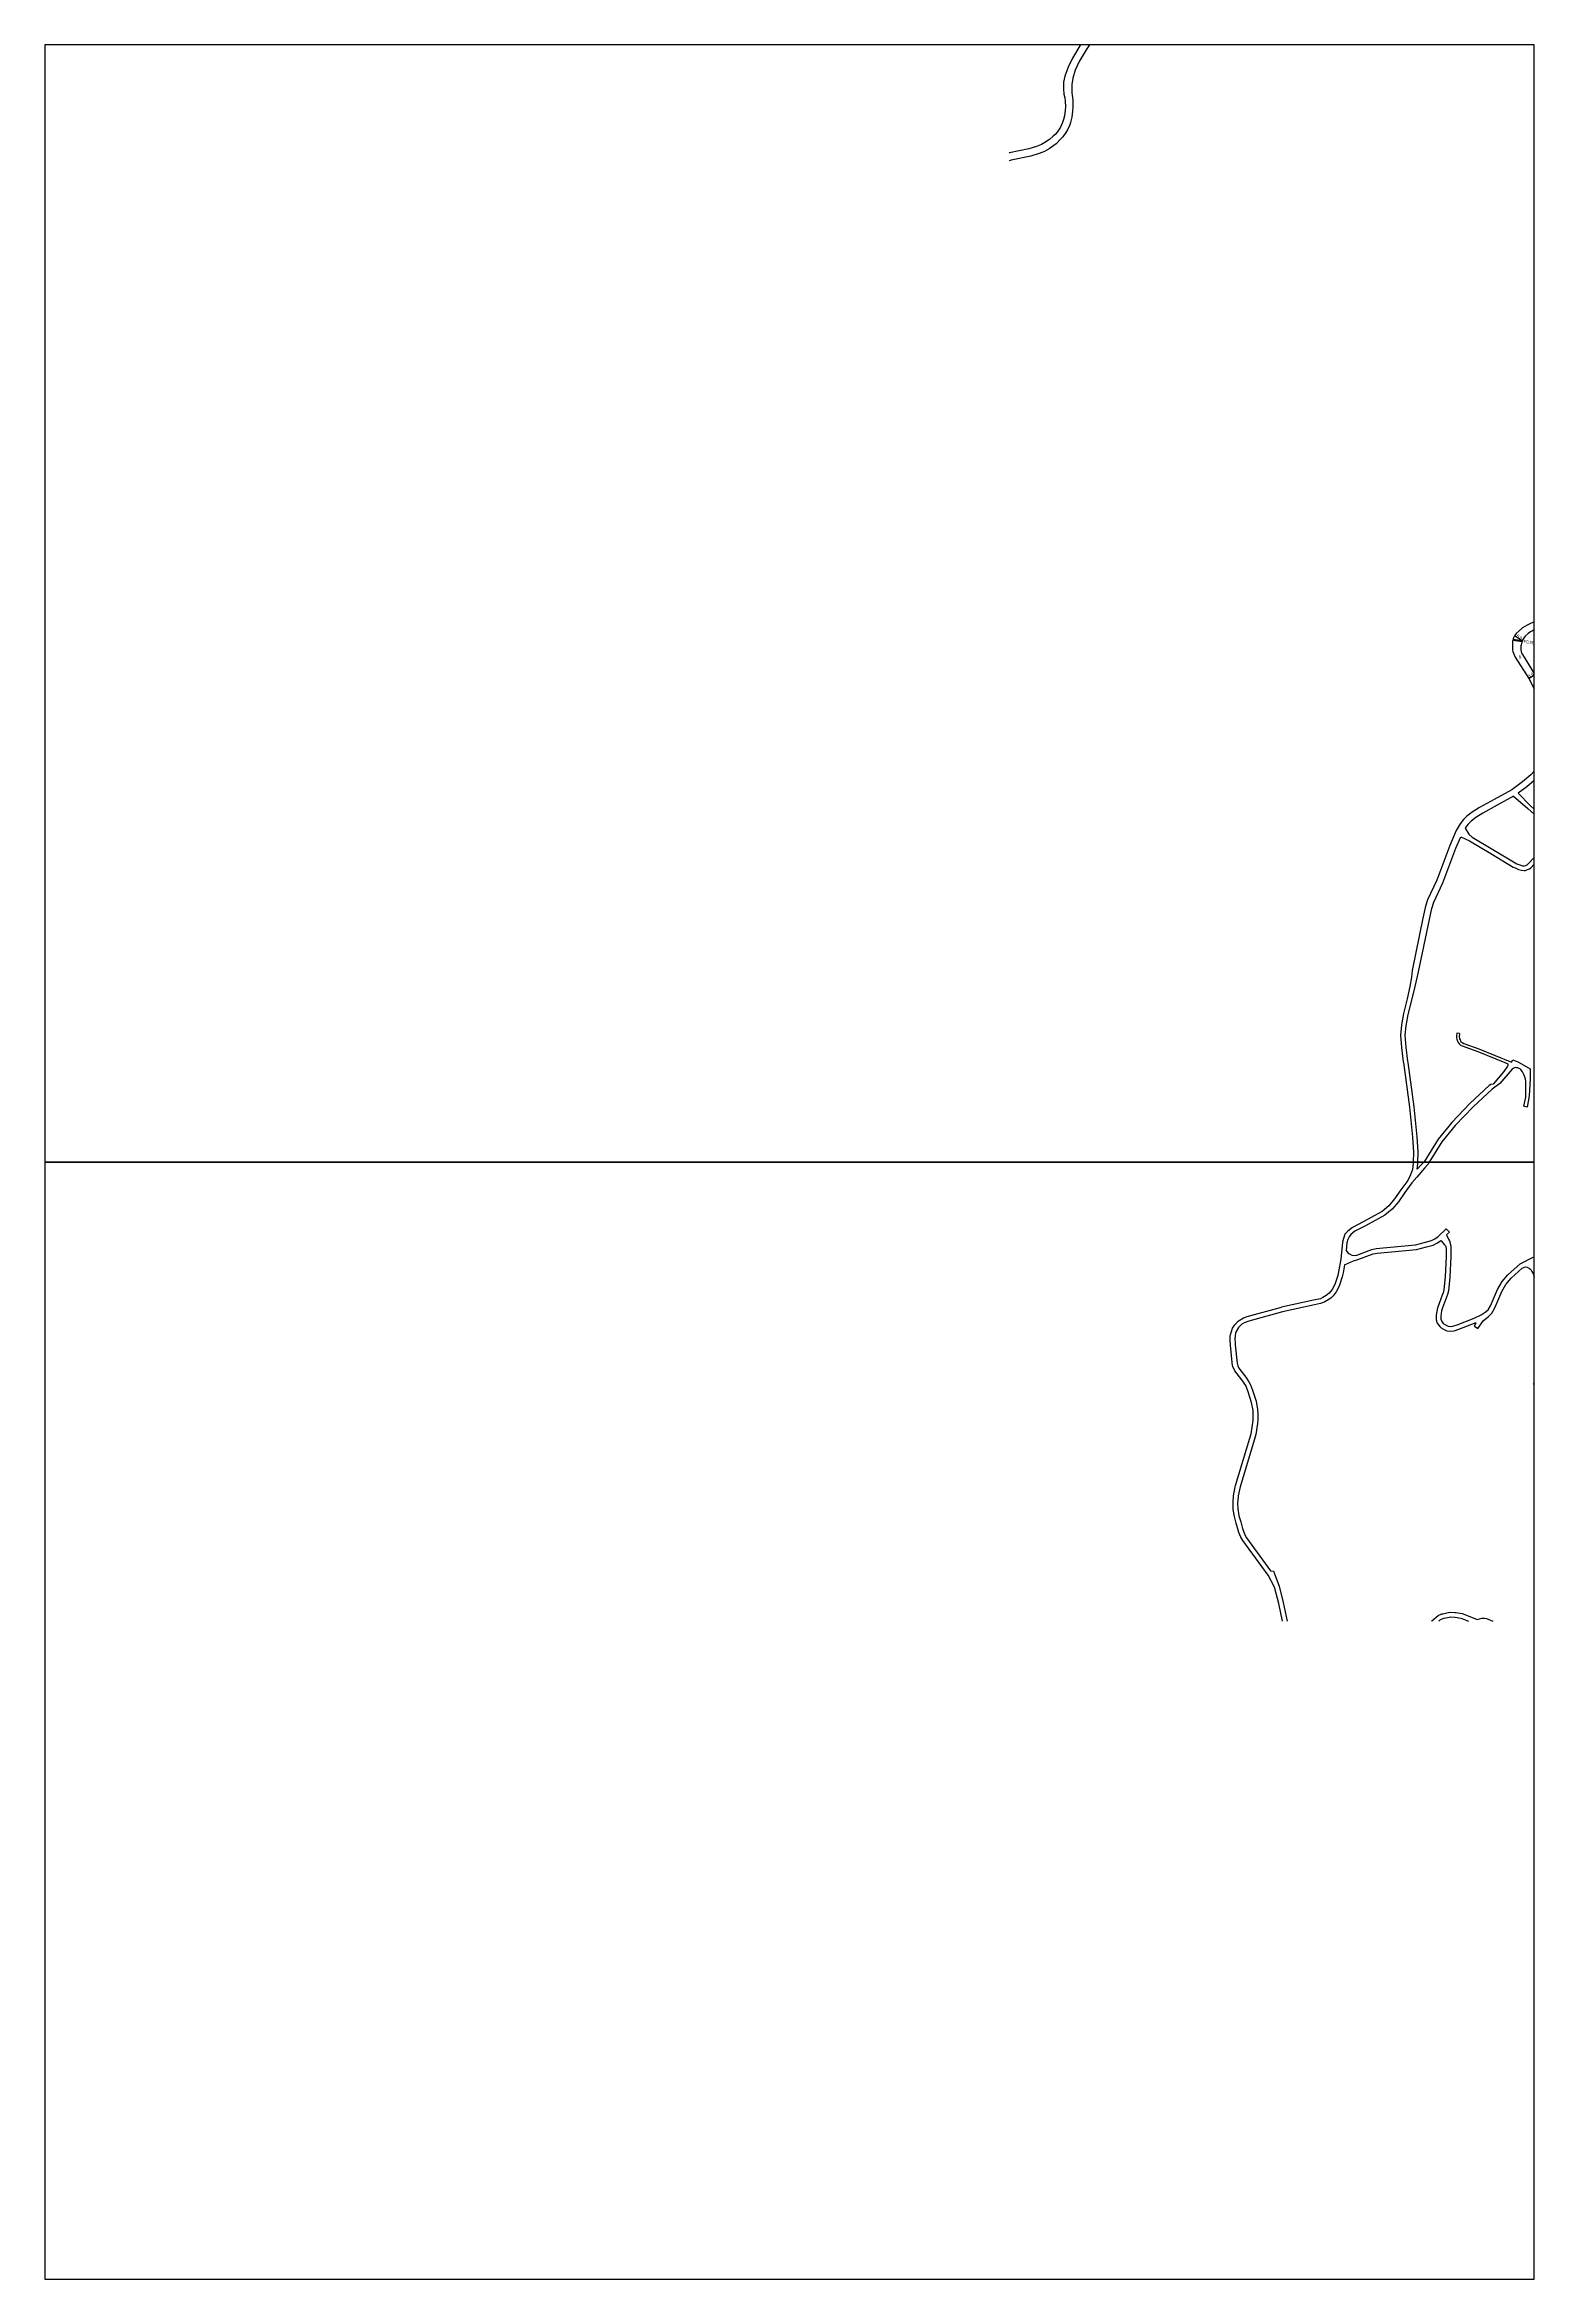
# Model space of a CAD drawing. Header units: metres. Extents: x -28800 to -28000, y -100200 to -99000.
import ezdxf

# ---------------------------------------------------------------- set-up
doc = ezdxf.new("R2010")
doc.units = ezdxf.units.M
doc.header["$LTSCALE"] = 2.5
for name, color, linetype in [('側溝・桝', 7, 'Continuous'), ('図郭', 7, 'Continuous'), ('幅員', 7, 'Continuous'), ('舗装', 7, 'Continuous'), ('道路', 7, 'Continuous')]:
    doc.layers.add(name, color=color, linetype=linetype)
doc.styles.get("Standard").update_dxf_attribs({"font": ''})
doc.styles.get('Standard').set_extended_font_data('@MS PGothic')

msp = doc.modelspace()

# ---------------------------------------------------------------- linework, layer by layer
at = {"layer": '側溝・桝'}
for points in [[(-28006.6, -99320.7), (-28011.5, -99320)], [(-28006.5, -99320.2), (-28011.4, -99319.5)]]:
    msp.add_lwpolyline(points, dxfattribs=at)
at = {"layer": '図郭'}
for points in [[(-28800, -99600), (-28000, -99600), (-28000, -99000), (-28800, -99000)], [(-28800, -100200), (-28000, -100200), (-28000, -99600), (-28800, -99600)]]:
    msp.add_lwpolyline(points, close=True, dxfattribs=at)
at = {"layer": '幅員'}
for points in [[(-28006.5, -99320.2), (-28010.6, -99317.5)], [(-28003, -99340.3), (-28000, -99338.4)]]:
    msp.add_lwpolyline(points, dxfattribs=at)
at = {"layer": '道路'}
for points in [[(-28238.9, -99000), (-28240.7, -99002.8), (-28244.5, -99009), (-28246.6, -99013.7), (-28247.8, -99018), (-28248.3, -99021.3), (-28248.4, -99023.6), (-28248.3, -99025.9), (-28247.8, -99029.6), (-28247.8, -99033.6), (-28248, -99035.7), (-28248.4, -99038.9), (-28249, -99041.8), (-28249.5, -99043.1), (-28250.7, -99045.7), (-28251.6, -99047.2), (-28253.2, -99049.4), (-28254.4, -99050.8), (-28256.8, -99053.3), (-28260.6, -99055.9), (-28263, -99057.3), (-28266, -99058.5), (-28270.4, -99059.8), (-28280.9, -99062), (-28282, -99062.3)], [(-28243.6, -99000), (-28244.1, -99000.7), (-28248, -99007.2), (-28250.3, -99012.1), (-28252.2, -99016.9), (-28252.8, -99020.2), (-28252.8, -99023.7), (-28252.6, -99026.5), (-28252.1, -99028.6), (-28251.9, -99030.4), (-28251.8, -99033.4), (-28251.9, -99035.1), (-28252.3, -99038.2), (-28252.8, -99040.2), (-28253.3, -99041.7), (-28254.4, -99044.2), (-28256.3, -99046.9), (-28257.4, -99048.2), (-28258.4, -99049.1), (-28260.4, -99050.9), (-28262.8, -99052.6), (-28264.6, -99053.6), (-28267.3, -99054.7), (-28271.4, -99055.9), (-28281.8, -99058.1), (-28282, -99058.2)], [(-28000, -99310), (-28002.7, -99311.1), (-28003.9, -99311.7), (-28006.3, -99313.2), (-28008.1, -99314.7), (-28009.7, -99316.2), (-28010.6, -99317.5), (-28011.2, -99318.5), (-28011.3, -99319), (-28011.4, -99319.5), (-28011.5, -99320), (-28011.7, -99320.5), (-28011.8, -99322.3), (-28011.8, -99324.1), (-28011.7, -99325.1), (-28011.5, -99325.9), (-28010.9, -99327.7), (-28010.3, -99328.9), (-28003, -99340.3), (-28000, -99345.9)], [(-28000, -99314.3), (-28000.9, -99314.7), (-28002.1, -99315.3), (-28003.3, -99316.2), (-28004.9, -99317.7), (-28005.5, -99318.4), (-28006, -99319.2), (-28006.5, -99320.2), (-28006.6, -99320.7), (-28006.7, -99320.8), (-28007.1, -99322.2), (-28007.2, -99322.9), (-28007.3, -99323.7), (-28007.3, -99325), (-28007.1, -99325.8), (-28006.8, -99326.7), (-28006.4, -99327.5), (-28000, -99337.7)], [(-28000, -99390.2), (-28001.8, -99392), (-28006.3, -99395.9), (-28012.1, -99400.1), (-28021.6, -99405.3), (-28029.5, -99409.6), (-28033.4, -99412.1), (-28036.2, -99414.3), (-28038.1, -99416.1), (-28039.8, -99418.4), (-28041.9, -99422), (-28045.3, -99430), (-28052.3, -99448.7), (-28057.3, -99459.3), (-28058.4, -99462.6), (-28059.8, -99469.1), (-28065.6, -99497.2), (-28066, -99500.7), (-28066.8, -99505.8), (-28068.2, -99512.4), (-28070.2, -99520.2), (-28071.3, -99526.4), (-28071.8, -99531.9), (-28071.4, -99538.6), (-28070.4, -99546.2), (-28070.3, -99546.6)], [(-28000, -99395.1), (-28004.1, -99398.6), (-28008.7, -99402)], [(-28011.1, -99403.6), (-28020, -99408.4), (-28027.7, -99412.6), (-28031.4, -99415), (-28033.9, -99417), (-28035.5, -99418.5), (-28036.9, -99420.3), (-28037.2, -99420.8)], [(-28011.1, -99403.6), (-28003.4, -99410.2), (-28000, -99413.2)], [(-28008.7, -99402), (-28002.1, -99408.7), (-28000, -99410.5)], [(-28067.8, -99546.6), (-28067.9, -99545.9), (-28068.9, -99538.4), (-28069.3, -99531.9), (-28068.8, -99526.8), (-28067.7, -99520.8), (-28064.3, -99507.3), (-28062.2, -99497.9), (-28056.3, -99469.8), (-28055.1, -99463.9), (-28053.9, -99460.4), (-28049.1, -99450), (-28042.1, -99431.4), (-28039.5, -99425.4)], [(-28039.5, -99425.4), (-28034.8, -99427.6), (-28023.4, -99434.3), (-28011.3, -99441.6), (-28010.3, -99442.1), (-28008.5, -99442.9), (-28006.8, -99443.3), (-28005.5, -99443.5), (-28004.8, -99443.4), (-28003.6, -99443), (-28002.5, -99442.5), (-28001.8, -99442), (-28000, -99440.1)], [(-28037.2, -99420.8), (-28035.1, -99424), (-28033.4, -99425.5), (-28022.2, -99432.2), (-28010.2, -99439.3), (-28009.3, -99439.8), (-28007.7, -99440.5), (-28006.4, -99440.9), (-28005.4, -99441), (-28004.5, -99440.7), (-28003.9, -99440.4), (-28003.3, -99439.9), (-28000, -99436.4)], [(-28041.6, -99530.8), (-28041.7, -99532.3), (-28041.7, -99533.3), (-28041.6, -99534.1), (-28041.3, -99535.2), (-28040.9, -99535.9), (-28040.3, -99536.6), (-28039.6, -99537.2), (-28038.8, -99537.6), (-28030.3, -99540.7), (-28015.8, -99546.6)], [(-28040.1, -99531), (-28041.6, -99530.8)], [(-28040.1, -99531), (-28040.3, -99532.8), (-28040.1, -99533.8), (-28039.9, -99534.4), (-28039.6, -99535.1), (-28039.3, -99535.5), (-28038.7, -99535.9), (-28037.9, -99536.3), (-28029.8, -99539.3), (-28012.3, -99546.4)], [(-28070.3, -99546.6), (-28067.1, -99570.6), (-28065.5, -99586.7), (-28064.9, -99594.7), (-28065, -99600)], [(-28062.5, -99600), (-28062.4, -99594.6), (-28063, -99586.5), (-28064.6, -99570.4), (-28067.8, -99546.6)], [(-28005.6, -99570.1), (-28004.6, -99565.2), (-28004.5, -99563.6), (-28004.6, -99556.7), (-28004.8, -99555.4), (-28005.6, -99553.1), (-28006.4, -99551.6), (-28007.2, -99550.4), (-28007.5, -99550.1), (-28008.9, -99549.5), (-28009.6, -99549.4), (-28010.1, -99549.3), (-28010.7, -99549.4), (-28011.4, -99549.8), (-28011.9, -99550.2), (-28018.5, -99557.9), (-28022.7, -99560.9), (-28032.8, -99570.3), (-28042.5, -99580.4), (-28049.6, -99589.2), (-28056.4, -99600)], [(-28015.8, -99546.6), (-28014.6, -99547.1), (-28014.3, -99547.3), (-28014.3, -99547.6), (-28014.3, -99548), (-28014.4, -99548.5), (-28016.4, -99551.4), (-28022.1, -99558.2)], [(-28012.3, -99546.4), (-28011.5, -99545.2), (-28008.9, -99546.2), (-28008.2, -99546.6)], [(-28008.2, -99546.6), (-28002.3, -99550), (-28002.2, -99555.3), (-28002.8, -99564.5), (-28003.8, -99570.6)], [(-28022.1, -99558.2), (-28023.4, -99558.3), (-28024.3, -99559), (-28034.6, -99568.6), (-28044.3, -99578.8), (-28051.6, -99587.7), (-28059.2, -99599.9), (-28059.4, -99600)], [(-28003.8, -99570.6), (-28005.6, -99570.1)], [(-28065, -99600), (-28065, -99600.7), (-28065.5, -99604), (-28066.5, -99606.9), (-28067.9, -99609.9), (-28071.6, -99614.9), (-28075, -99619.8), (-28078.2, -99623.6), (-28081.7, -99626.5), (-28091.9, -99632.1), (-28097.7, -99635.1), (-28100.2, -99637.1), (-28101.8, -99638.8), (-28102.5, -99641), (-28103, -99643), (-28103.9, -99652.1), (-28105.1, -99658.9), (-28105.6, -99661), (-28107.1, -99665.8), (-28108.5, -99668.4), (-28110.2, -99670.5), (-28111.7, -99671.7), (-28113.5, -99672.8), (-28114.9, -99673.4), (-28118.6, -99674.2), (-28135.8, -99678)], [(-28056.4, -99600), (-28057.2, -99601.4), (-28058.9, -99603.3), (-28063.1, -99608.2), (-28065.8, -99611.2), (-28069.5, -99616.3), (-28073, -99621.4), (-28076.4, -99625.4), (-28080.3, -99628.6), (-28090.7, -99634.3), (-28096.3, -99637.2), (-28098.5, -99638.9), (-28099.5, -99640.1), (-28100.1, -99641.7), (-28100.6, -99643.4), (-28101, -99647.6)], [(-28059.4, -99600), (-28060.7, -99601.6), (-28063, -99603.8), (-28062.5, -99601), (-28062.5, -99600)], [(-28101, -99647.6), (-28100.1, -99648.8), (-28099.2, -99649.4), (-28098, -99650), (-28096.6, -99650.2), (-28095.3, -99650), (-28087.2, -99646.9), (-28085, -99646.5), (-28063.8, -99644.4), (-28058.5, -99643.1), (-28055.2, -99642.2), (-28053.5, -99641.3), (-28051.6, -99640), (-28047.3, -99635.9)], [(-28047.3, -99635.9), (-28045.6, -99637.6)], [(-28101.9, -99655.2), (-28097.1, -99653.1), (-28094.7, -99652.4), (-28086.5, -99649.3), (-28084.4, -99648.9), (-28063.3, -99646.9), (-28057.9, -99645.6), (-28054.4, -99644.6), (-28052.3, -99643.6), (-28050.3, -99642.3), (-28050.2, -99642.2)], [(-28047.5, -99645.6), (-28047.4, -99646.5), (-28047.4, -99650.8), (-28047.9, -99661.6), (-28048.6, -99668.6), (-28049, -99670.3), (-28049.4, -99671.6), (-28051.9, -99678), (-28052.1, -99679.1), (-28052.7, -99682.5), (-28052.7, -99684.8), (-28052.1, -99686.6), (-28051.5, -99687.5), (-28050.8, -99688.4), (-28050, -99689), (-28048.8, -99689.8), (-28046.9, -99690.6), (-28045.1, -99690.9), (-28043.1, -99690.6), (-28040.6, -99689.8), (-28031.3, -99686.2)], [(-28047.2, -99639.2), (-28046, -99641.4), (-28045.6, -99642.4), (-28045.1, -99644.3), (-28044.9, -99645.5), (-28044.9, -99650.8), (-28045.4, -99661.8), (-28046.1, -99669.2), (-28046.6, -99671.1), (-28049.3, -99678.3), (-28049.8, -99680), (-28050.2, -99682.7), (-28050.2, -99684.4), (-28049.7, -99685.7), (-28048.9, -99686.8), (-28047.7, -99687.5), (-28046.2, -99688.2), (-28045.1, -99688.4), (-28043.7, -99688.2), (-28041.5, -99687.4), (-28032.3, -99683.9), (-28028.5, -99682.1), (-28026.4, -99680.7), (-28024.8, -99679.4), (-28023.5, -99677.3), (-28019.7, -99668.4), (-28017.3, -99664.2), (-28014.3, -99660.6), (-28007.6, -99654.6), (-28000.2, -99651)], [(-28050.2, -99642.2), (-28048.2, -99644.4), (-28047.7, -99645.1), (-28047.5, -99645.6)], [(-28047.2, -99639.2), (-28045.6, -99637.6)], [(-28101.9, -99655.2), (-28102.7, -99659.6), (-28103.2, -99661.6), (-28104.6, -99666.1), (-28105.1, -99667.4), (-28106.4, -99669.8), (-28108, -99671.8), (-28109.1, -99672.9), (-28110.3, -99673.8), (-28112.5, -99675.1), (-28113.7, -99675.6), (-28114.8, -99676), (-28118.1, -99676.7), (-28135.2, -99680.4)], [(-28027.3, -99685.2), (-28024.8, -99683.1), (-28022.9, -99681.1), (-28021.2, -99678.4), (-28017.5, -99669.5), (-28015.3, -99665.7), (-28012.5, -99662.3), (-28006.6, -99657.1), (-28005.6, -99656.6), (-28004.7, -99656.3), (-28003.9, -99656.4), (-28002.5, -99657.2)], [(-28002.5, -99657.2), (-28001.9, -99657.8), (-28001.3, -99658.8), (-28000.7, -99659.9), (-28000.3, -99661.2), (-28000, -99661.9)], [(-28000.2, -99651), (-28000, -99650.9)], [(-28135.2, -99846.6), (-28137.2, -99837.1), (-28139.5, -99828.4), (-28143, -99821.8), (-28156.6, -99803.2), (-28157.6, -99801.5), (-28158.7, -99798.9), (-28159.8, -99795.2), (-28160.1, -99794), (-28161.1, -99790.3), (-28161.8, -99786.6), (-28161.8, -99782.7), (-28161.5, -99779.3), (-28160.6, -99774.4), (-28160.5, -99773.8), (-28152.7, -99748.3), (-28152.1, -99745.9), (-28151, -99738.9), (-28150.9, -99735.5), (-28151, -99733.4), (-28151.8, -99729.1), (-28153.6, -99723.4), (-28155, -99720), (-28157, -99717), (-28160.8, -99712.1), (-28161.9, -99709.8), (-28162, -99709.4), (-28163.1, -99698.3), (-28163.3, -99695.7), (-28163.3, -99693.1), (-28163.2, -99692.8), (-28162.7, -99691), (-28162.1, -99689.3), (-28160.9, -99687.4), (-28159.1, -99685.5), (-28158.5, -99685.1), (-28156.1, -99683.7), (-28154.3, -99683), (-28135.8, -99678)], [(-28135.2, -99680.4), (-28153.4, -99685.4), (-28155.8, -99686.4), (-28157.1, -99687.1), (-28158.7, -99688.7), (-28158.9, -99688.9), (-28160.1, -99691.1), (-28160.4, -99691.9), (-28160.7, -99693.4), (-28160.8, -99695), (-28160.7, -99697.4), (-28160.6, -99698.1), (-28159.6, -99708), (-28159.2, -99709.5), (-28158.7, -99710.7), (-28158.6, -99710.8), (-28154.9, -99715.5), (-28153.3, -99718.1), (-28152.4, -99719.7), (-28151.3, -99722.5), (-28149.3, -99728.5), (-28148.6, -99732.9), (-28148.4, -99735.2), (-28148.5, -99738.3), (-28148.7, -99740.4), (-28149.6, -99746.4), (-28150.2, -99748.8), (-28158, -99774.4), (-28159, -99779.2), (-28159, -99779.6), (-28159.4, -99783.4), (-28159.3, -99786.3), (-28158.6, -99790), (-28157.7, -99793.3), (-28156.7, -99796.9), (-28155.4, -99800.2)], [(-28032.2, -99688.2), (-28031.3, -99686.2)], [(-28032.2, -99688.2), (-28030.4, -99689.5)], [(-28030.4, -99689.5), (-28027.3, -99685.2)], [(-28000, -99718.3), (-28000.5, -99719)], [(-28000, -99719.4), (-28000.5, -99719)], [(-28155.4, -99800.2), (-28154.5, -99801.9), (-28141.6, -99819.5), (-28140, -99819.7)], [(-28140, -99819.7), (-28137.1, -99827.7), (-28134.8, -99836.5), (-28132.7, -99846.6)], [(-28055.3, -99846.6), (-28055.1, -99846.4), (-28051.6, -99843.5), (-28049.6, -99842.7), (-28049.2, -99842.6), (-28046.2, -99841.9), (-28045, -99841.7), (-28042.7, -99841.9), (-28042.2, -99841.9), (-28038.8, -99842.5), (-28038.2, -99842.6), (-28030.7, -99845.6)], [(-28051.3, -99846.6), (-28050.3, -99845.7), (-28048.6, -99845), (-28048.5, -99845), (-28045.7, -99844.4), (-28044.8, -99844.3), (-28042.7, -99844.4), (-28042.5, -99844.4), (-28039.5, -99844.9), (-28039, -99845.1), (-28035.3, -99846.6)], [(-28030.7, -99845.6), (-28028.1, -99844.9), (-28026.8, -99844.9), (-28025.6, -99845.2), (-28022.2, -99846.6)]]:
    msp.add_lwpolyline(points, dxfattribs=at)

# ---------------------------------------------------------------- texts
at = {"layer": '側溝・桝'}
msp.add_text('F0.55', height=1.6, rotation=351.5366, dxfattribs=at).set_placement((-28005.8, -99321.2))
at = {"layer": '幅員'}
for s, rotation, p in [('5.0', 326.3568, (-28009.8, -99317.9)), ('3.9', 32.1568, (-28002.8, -99340))]:
    msp.add_text(s, height=1.6, rotation=rotation, dxfattribs=at).set_placement(p)
at = {"layer": '舗装'}
msp.add_text('B', height=1.6, dxfattribs=at).set_placement((-28008.4, -99329.6))

doc.saveas('drawing.dxf')
